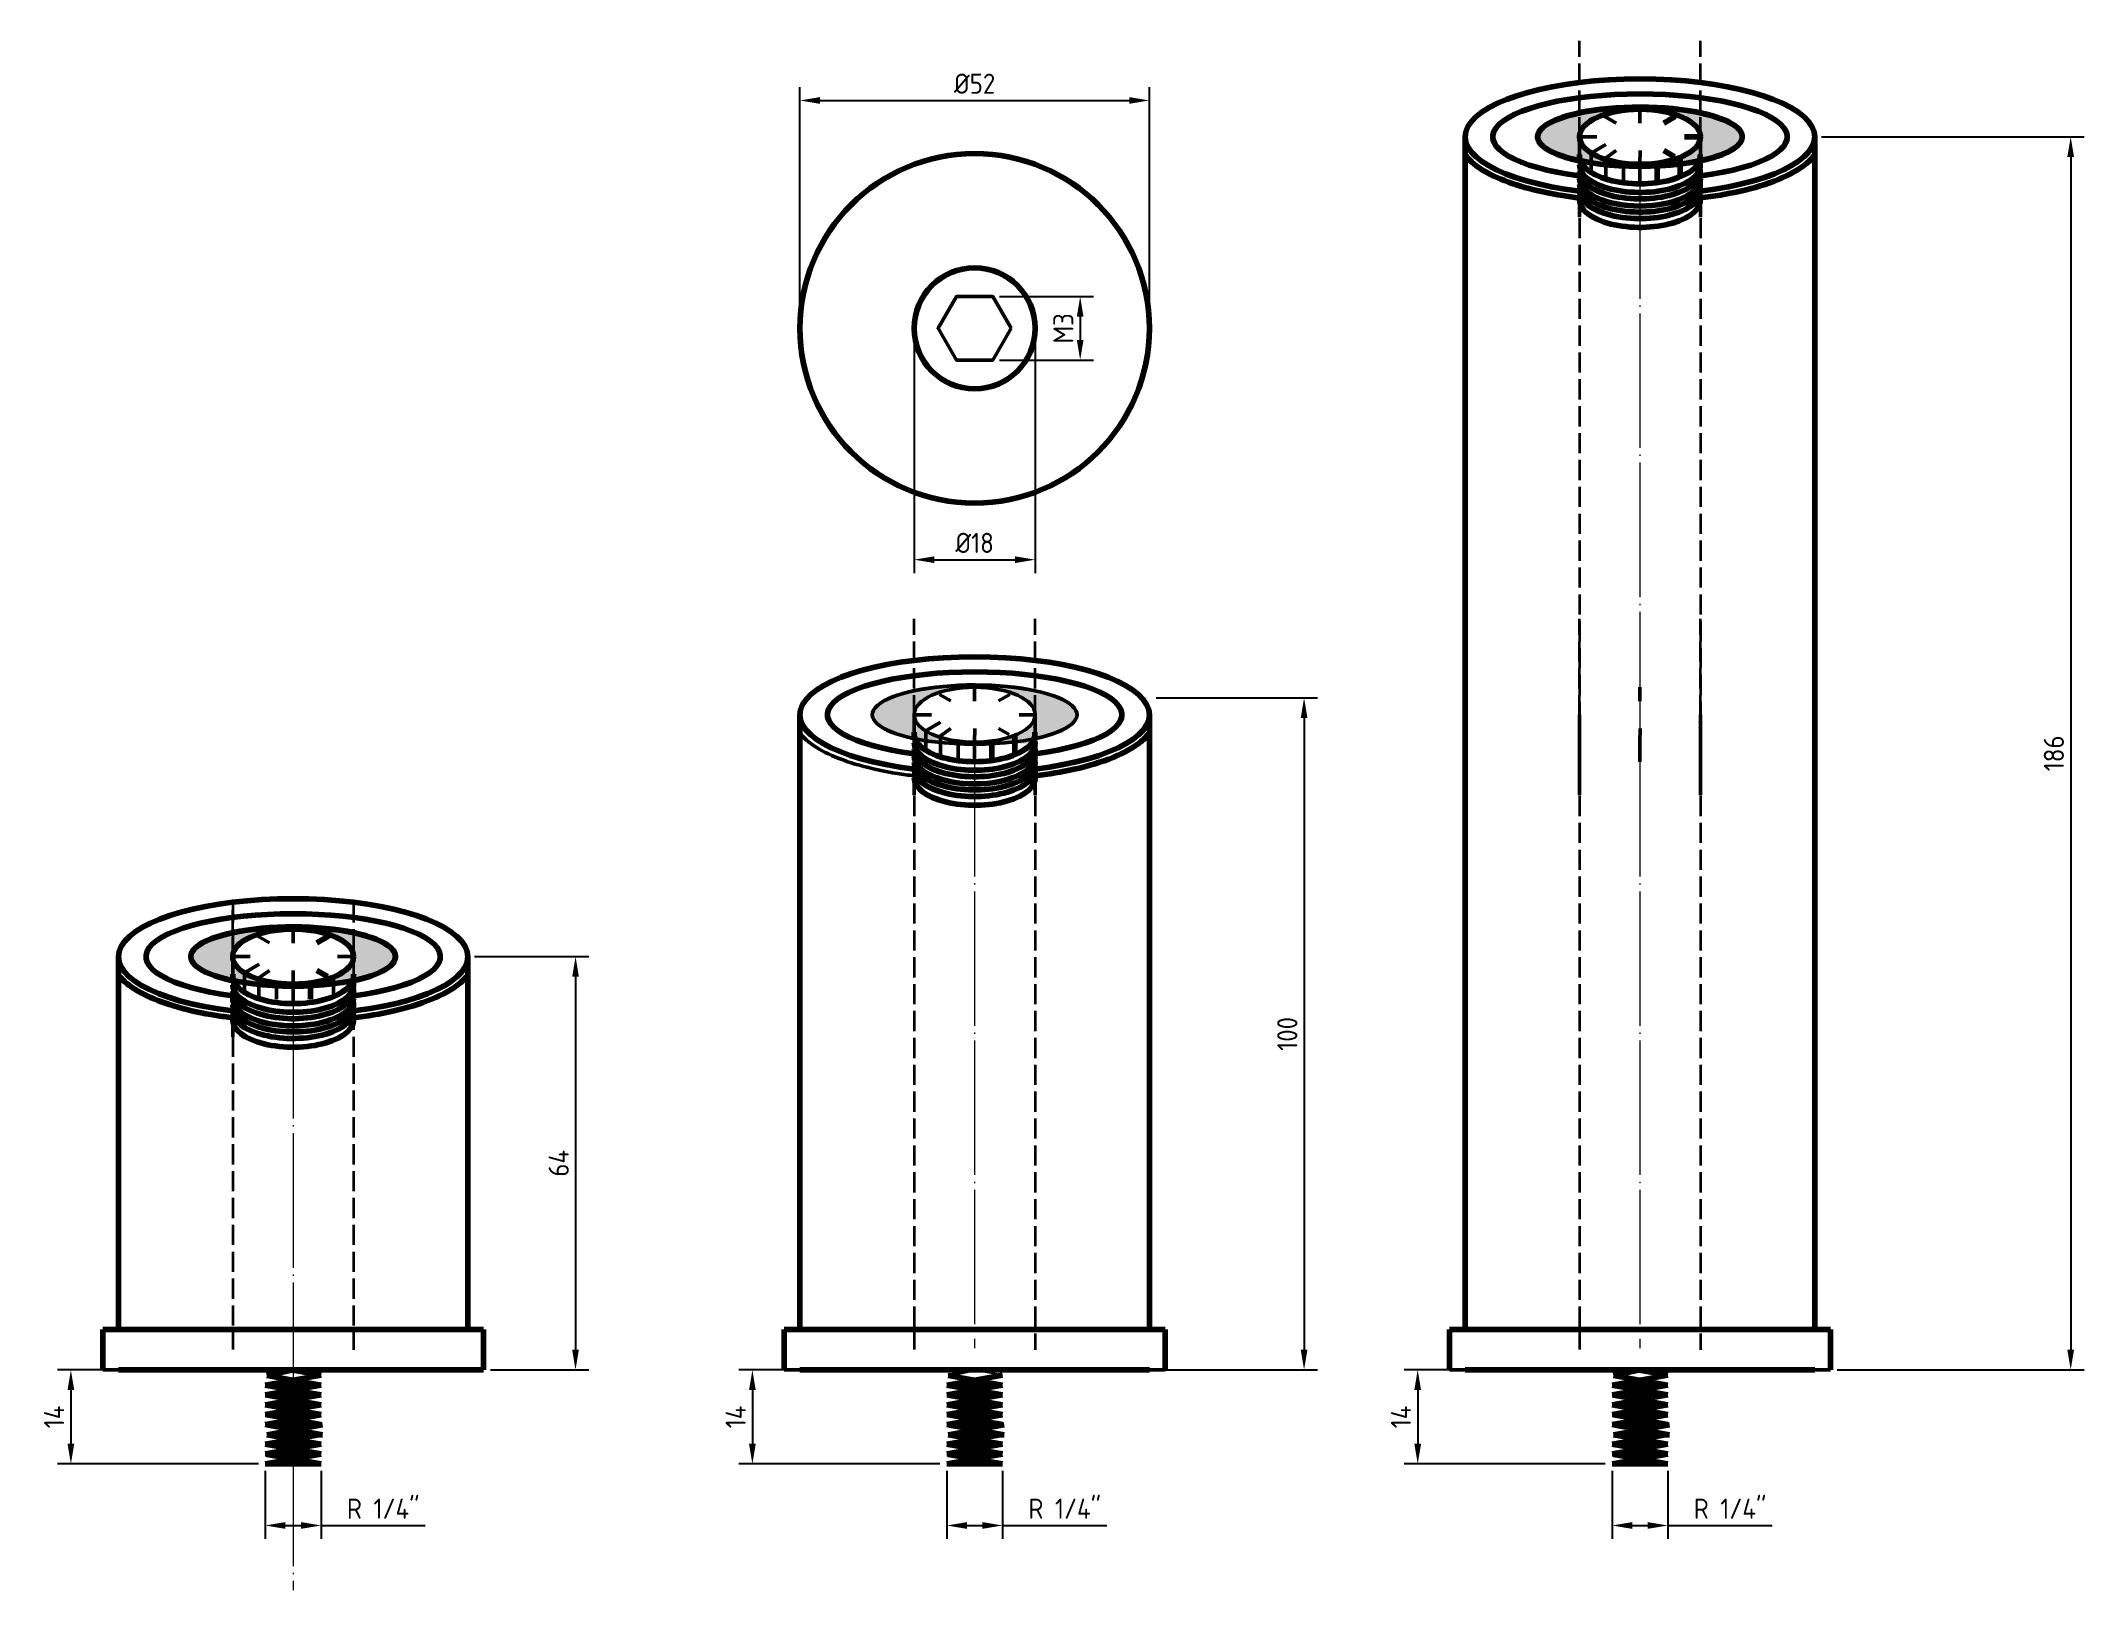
# Model space of a CAD drawing. Extents: x 78 to 382, y 43 to 274.
import ezdxf

# ---------------------------------------------------------------- set-up
doc = ezdxf.new("R2010")
doc.units = 0
doc.header["$PDMODE"] = 3
doc.linetypes.add('中心線', pattern=[22.2, 20, -1, 0.2, -1])
doc.linetypes.add('虛線', pattern=[4, 3, -1])
doc.layers.get('0').update_dxf_attribs({"linetype": 'CONTINUOUS'})
doc.layers.get('Defpoints').update_dxf_attribs({"linetype": 'CONTINUOUS'})
for name, color, linetype, lineweight in [('中心線層', 2, '中心線', 18), ('尺度線層', 3, 'CONTINUOUS', 18), ('虛線層', 6, '虛線', 35), ('輪廓線層', 7, 'CONTINUOUS', 50)]:
    doc.layers.add(name, color=color, linetype=linetype, lineweight=lineweight)
doc.styles.add('CNS', font='isocp.shx', dxfattribs={"bigfont": 'chineset.shx'})
doc.dimstyles.new('CNS', dxfattribs={"dimscale": 0, "dimtxt": 3, "dimasz": 3, "dimexe": 2, "dimexo": 1, "dimgap": 1, "dimtad": 1, "dimdsep": 46, "dimtxsty": 'CNS', "dimcen": 0, "dimclrt": 1, "dimadec": 0, "dimazin": 0, "dimtfac": 1, "dimtmove": 0, "dimatfit": 3, "dimfxl": 1, "dimtolj": 1, "dimtzin": 0, "dimarcsym": 0})

msp = doc.modelspace()

# ---------------------------------------------------------------- blocks, each defined once
blk = doc.blocks.new('*D0')
at = {"layer": 'Defpoints', "color": 0, "transparency": 16777216}
for p in [(243.0269618930995, 175.9038297824802), (243.0269618930995, 75.90382978248022), (266.0524578449429, 75.90382978248022)]:
    blk.add_point(p, dxfattribs=at)
at = {"layer": '尺度線層', "color": 0, "lineweight": -2, "transparency": 16777216}
for p, q in [((244.0269618930995, 175.9038297824802), (268.0524578449429, 175.9038297824802)), ((266.0524578449429, 172.9038297824802), (266.0524578449429, 78.90382978248022)), ((244.0269618930995, 75.90382978248022), (268.0524578449429, 75.90382978248022))]:
    blk.add_line(p, q, dxfattribs=at)
at = {"layer": '尺度線層', "color": 0, "transparency": 16777216}
for points in [[(265.5524578449429, 172.9038297824802), (266.5524578449429, 172.9038297824802), (266.0524578449429, 175.9038297824802)], [(265.5524578449429, 78.90382978248022), (266.5524578449429, 78.90382978248022), (266.0524578449429, 75.90382978248022)]]:
    blk.add_solid(points, dxfattribs=at)
at = {"layer": '尺度線層', "color": 1, "transparency": 16777216, "insert": (263.5524578449429, 125.9038297824803), "char_height": 3, "attachment_point": 5, "rotation": 90, "style": 'CNS'}
blk.add_mtext('\\A1;100', dxfattribs=at)
blk = doc.blocks.new('*D1')
at = {"layer": 'Defpoints', "color": 0, "transparency": 16777216}
for p in [(243.0269618930995, 264.8119138806405), (191.0269618930995, 230.9031741645405), (243.0269618930995, 230.9031741645405)]:
    blk.add_point(p, dxfattribs=at)
at = {"layer": '尺度線層', "color": 0, "lineweight": -2, "transparency": 16777216}
for p, q in [((191.0269618930995, 231.9031741645405), (191.0269618930995, 266.8119138806405)), ((194.0269618930995, 264.8119138806405), (240.0269618930995, 264.8119138806405)), ((243.0269618930995, 231.9031741645405), (243.0269618930995, 266.8119138806405))]:
    blk.add_line(p, q, dxfattribs=at)
at = {"layer": '尺度線層', "color": 0, "transparency": 16777216}
for points in [[(194.0269618930995, 265.3119138806405), (194.0269618930995, 264.3119138806405), (191.0269618930995, 264.8119138806405)], [(240.0269618930995, 265.3119138806405), (240.0269618930995, 264.3119138806405), (243.0269618930995, 264.8119138806405)]]:
    blk.add_solid(points, dxfattribs=at)
at = {"layer": '尺度線層', "color": 1, "transparency": 16777216, "insert": (217.0269618930995, 267.3122091562311), "char_height": 3, "attachment_point": 5, "style": 'CNS'}
blk.add_mtext('\\A1;%%C52', dxfattribs=at)
blk = doc.blocks.new('*D2')
at = {"layer": 'Defpoints', "color": 0, "transparency": 16777216}
for p in [(212.8669618930994, 75.90382978248022), (183.9524898164466, 61.90382978248027), (212.8669618930992, 61.90382978248026)]:
    blk.add_point(p, dxfattribs=at)
at = {"layer": '尺度線層', "color": 0, "lineweight": -2, "transparency": 16777216}
for p, q in [((211.8669618930994, 75.90382978248022), (181.9524898164466, 75.90382978248022)), ((183.9524898164466, 72.90382978248022), (183.9524898164466, 64.90382978248026)), ((211.8669618930992, 61.90382978248026), (181.9524898164466, 61.90382978248027))]:
    blk.add_line(p, q, dxfattribs=at)
at = {"layer": '尺度線層', "color": 0, "transparency": 16777216}
for points in [[(183.4524898164466, 72.90382978248022), (184.4524898164466, 72.90382978248022), (183.9524898164466, 75.90382978248022)], [(183.4524898164466, 64.90382978248026), (184.4524898164466, 64.90382978248026), (183.9524898164466, 61.90382978248027)]]:
    blk.add_solid(points, dxfattribs=at)
at = {"layer": '尺度線層', "color": 1, "transparency": 16777216, "insert": (181.4524898164466, 68.90382978248026), "char_height": 3, "attachment_point": 5, "rotation": 90, "style": 'CNS'}
blk.add_mtext('\\A1;14', dxfattribs=at)
blk = doc.blocks.new('*D3')
at = {"layer": 'Defpoints', "color": 0, "transparency": 16777216}
for p in [(212.8669618930992, 61.90382978248022), (221.1869618930994, 61.90382978248022), (221.1869618930994, 52.75213815707446)]:
    blk.add_point(p, dxfattribs=at)
at = {"layer": '尺度線層', "color": 0, "lineweight": -2, "transparency": 16777216}
for p, q in [((212.8669618930992, 60.90382978248022), (212.8669618930992, 50.75213815707446)), ((221.1869618930994, 60.90382978248022), (221.1869618930994, 50.75213815707446)), ((215.8669618930992, 52.75213815707446), (218.1869618930994, 52.75213815707446)), ((221.1869618930994, 52.75213815707446), (236.6869618930994, 52.75213815707446))]:
    blk.add_line(p, q, dxfattribs=at)
at = {"layer": '尺度線層', "color": 0, "transparency": 16777216}
for points in [[(215.8669618930992, 53.25213815707446), (215.8669618930992, 52.25213815707446), (212.8669618930992, 52.75213815707446)], [(218.1869618930994, 53.25213815707446), (218.1869618930994, 52.25213815707446), (221.1869618930994, 52.75213815707446)]]:
    blk.add_solid(points, dxfattribs=at)
at = {"layer": '尺度線層', "color": 1, "transparency": 16777216, "insert": (230.4369618930994, 55.25213815707446), "char_height": 3, "attachment_point": 5, "style": 'CNS'}
blk.add_mtext('\\A1;R 1/4"', dxfattribs=at)
blk = doc.blocks.new('*D4')
at = {"layer": 'Defpoints', "color": 0, "transparency": 16777216}
for p in [(208.0269618930995, 230.9031741645405), (226.0269618930995, 230.9031741645405), (226.0269618930995, 196.4718972851625)]:
    blk.add_point(p, dxfattribs=at)
at = {"layer": '尺度線層', "color": 0, "lineweight": -2, "transparency": 16777216}
for p, q in [((208.0269618930995, 229.9031741645405), (208.0269618930995, 194.4718972851625)), ((226.0269618930995, 229.9031741645405), (226.0269618930995, 194.4718972851625)), ((211.0269618930995, 196.4718972851625), (223.0269618930995, 196.4718972851625))]:
    blk.add_line(p, q, dxfattribs=at)
at = {"layer": '尺度線層', "color": 0, "transparency": 16777216}
for points in [[(211.0269618930995, 196.9718972851625), (211.0269618930995, 195.9718972851625), (208.0269618930995, 196.4718972851625)], [(223.0269618930995, 196.9718972851625), (223.0269618930995, 195.9718972851625), (226.0269618930995, 196.4718972851625)]]:
    blk.add_solid(points, dxfattribs=at)
at = {"layer": '尺度線層', "color": 1, "transparency": 16777216, "insert": (217.0269618930995, 198.9718972851625), "char_height": 3, "attachment_point": 5, "style": 'CNS'}
blk.add_mtext('\\A1;%%C18', dxfattribs=at)
blk = doc.blocks.new('*D8')
at = {"layer": 'Defpoints', "color": 0, "transparency": 16777216}
for p in [(311.8748996151196, 75.90382978248022), (282.9604275384668, 61.90382978248027), (311.8748996151194, 61.90382978248026)]:
    blk.add_point(p, dxfattribs=at)
at = {"layer": '尺度線層', "color": 0, "lineweight": -2, "transparency": 16777216}
for p, q in [((310.8748996151196, 75.90382978248022), (280.9604275384668, 75.90382978248023)), ((282.9604275384668, 72.90382978248023), (282.9604275384668, 64.90382978248027)), ((310.8748996151194, 61.90382978248026), (280.9604275384668, 61.90382978248027))]:
    blk.add_line(p, q, dxfattribs=at)
at = {"layer": '尺度線層', "color": 0, "transparency": 16777216}
for points in [[(282.4604275384668, 72.90382978248023), (283.4604275384668, 72.90382978248023), (282.9604275384668, 75.90382978248023)], [(282.4604275384668, 64.90382978248027), (283.4604275384668, 64.90382978248027), (282.9604275384668, 61.90382978248027)]]:
    blk.add_solid(points, dxfattribs=at)
at = {"layer": '尺度線層', "color": 1, "transparency": 16777216, "insert": (280.4604275384668, 68.90382978248029), "char_height": 3, "attachment_point": 5, "rotation": 90, "style": 'CNS'}
blk.add_mtext('\\A1;14', dxfattribs=at)
blk = doc.blocks.new('*D9')
at = {"layer": 'Defpoints', "color": 0, "transparency": 16777216}
for p in [(311.8748996151194, 61.90382978248022), (320.1948996151195, 61.90382978248022), (320.1948996151195, 52.75213815707446)]:
    blk.add_point(p, dxfattribs=at)
at = {"layer": '尺度線層', "color": 0, "lineweight": -2, "transparency": 16777216}
for p, q in [((311.8748996151194, 60.90382978248022), (311.8748996151194, 50.75213815707446)), ((320.1948996151195, 60.90382978248022), (320.1948996151195, 50.75213815707446)), ((314.8748996151194, 52.75213815707446), (317.1948996151195, 52.75213815707446)), ((320.1948996151195, 52.75213815707446), (335.6948996151195, 52.75213815707446))]:
    blk.add_line(p, q, dxfattribs=at)
at = {"layer": '尺度線層', "color": 0, "transparency": 16777216}
for points in [[(314.8748996151194, 53.25213815707446), (314.8748996151194, 52.25213815707446), (311.8748996151194, 52.75213815707446)], [(317.1948996151195, 53.25213815707446), (317.1948996151195, 52.25213815707446), (320.1948996151195, 52.75213815707446)]]:
    blk.add_solid(points, dxfattribs=at)
at = {"layer": '尺度線層', "color": 1, "transparency": 16777216, "insert": (329.4448996151195, 55.25213815707446), "char_height": 3, "attachment_point": 5, "style": 'CNS'}
blk.add_mtext('\\A1;R 1/4"', dxfattribs=at)
blk = doc.blocks.new('*D11')
at = {"layer": 'Defpoints', "color": 0, "transparency": 16777216}
for p in [(111.4486756960348, 75.90382978248022), (82.53420361938194, 61.90382978248026), (111.4486756960345, 61.90382978248026)]:
    blk.add_point(p, dxfattribs=at)
at = {"layer": '尺度線層', "color": 0, "lineweight": -2, "transparency": 16777216}
for p, q in [((110.4486756960348, 75.90382978248022), (80.53420361938194, 75.90382978248023)), ((82.53420361938194, 72.90382978248023), (82.53420361938194, 64.90382978248026)), ((110.4486756960345, 61.90382978248026), (80.53420361938194, 61.90382978248026))]:
    blk.add_line(p, q, dxfattribs=at)
at = {"layer": '尺度線層', "color": 0, "transparency": 16777216}
for points in [[(82.03420361938194, 72.90382978248023), (83.03420361938194, 72.90382978248023), (82.53420361938194, 75.90382978248023)], [(82.03420361938194, 64.90382978248026), (83.03420361938194, 64.90382978248026), (82.53420361938194, 61.90382978248026)]]:
    blk.add_solid(points, dxfattribs=at)
at = {"layer": '尺度線層', "color": 1, "transparency": 16777216, "insert": (80.03420361938193, 68.90382978248026), "char_height": 3, "attachment_point": 5, "rotation": 90, "style": 'CNS'}
blk.add_mtext('\\A1;14', dxfattribs=at)
blk = doc.blocks.new('*D12')
at = {"layer": 'Defpoints', "color": 0, "transparency": 16777216}
for p in [(111.4486756960345, 61.90382978248022), (119.7686756960347, 61.90382978248022), (119.7686756960347, 52.75213815707446)]:
    blk.add_point(p, dxfattribs=at)
at = {"layer": '尺度線層', "color": 0, "lineweight": -2, "transparency": 16777216}
for p, q in [((111.4486756960345, 60.90382978248022), (111.4486756960345, 50.75213815707446)), ((119.7686756960347, 60.90382978248022), (119.7686756960347, 50.75213815707446)), ((114.4486756960345, 52.75213815707446), (116.7686756960347, 52.75213815707446)), ((119.7686756960347, 52.75213815707446), (135.2686756960347, 52.75213815707446))]:
    blk.add_line(p, q, dxfattribs=at)
at = {"layer": '尺度線層', "color": 0, "transparency": 16777216}
for points in [[(114.4486756960345, 53.25213815707446), (114.4486756960345, 52.25213815707446), (111.4486756960345, 52.75213815707446)], [(116.7686756960347, 53.25213815707446), (116.7686756960347, 52.25213815707446), (119.7686756960347, 52.75213815707446)]]:
    blk.add_solid(points, dxfattribs=at)
at = {"layer": '尺度線層', "color": 1, "transparency": 16777216, "insert": (129.0186756960347, 55.25213815707446), "char_height": 3, "attachment_point": 5, "style": 'CNS'}
blk.add_mtext('\\A1;R 1/4"', dxfattribs=at)
blk = doc.blocks.new('*D13')
at = {"layer": 'Defpoints', "color": 0, "transparency": 16777216}
for p in [(342.0348996151197, 259.4038297824802), (344.3794191634433, 75.90382978248023), (380.1344153672064, 75.90382978248022)]:
    blk.add_point(p, dxfattribs=at)
at = {"layer": '尺度線層', "color": 0, "lineweight": -2, "transparency": 16777216}
for p, q in [((343.0348996151197, 259.4038297824802), (382.1344153672065, 259.4038297824802)), ((380.1344153672065, 256.4038297824802), (380.1344153672064, 78.90382978248022)), ((345.3794191634433, 75.90382978248023), (382.1344153672064, 75.90382978248022))]:
    blk.add_line(p, q, dxfattribs=at)
at = {"layer": '尺度線層', "color": 0, "transparency": 16777216}
for points in [[(379.6344153672065, 256.4038297824802), (380.6344153672065, 256.4038297824802), (380.1344153672065, 259.4038297824802)], [(379.6344153672064, 78.90382978248022), (380.6344153672064, 78.90382978248022), (380.1344153672064, 75.90382978248022)]]:
    blk.add_solid(points, dxfattribs=at)
at = {"layer": '尺度線層', "color": 1, "transparency": 16777216, "insert": (377.6344153672064, 167.6538297824802), "char_height": 3, "attachment_point": 5, "rotation": 90, "style": 'CNS'}
blk.add_mtext('\\A1;186', dxfattribs=at)
blk = doc.blocks.new('*D14')
at = {"layer": 'Defpoints', "color": 0, "transparency": 16777216}
for p in [(141.6086756960349, 137.4038297824802), (143.9531952443585, 75.90382978248023), (157.6323645777554, 75.90382978248023)]:
    blk.add_point(p, dxfattribs=at)
at = {"layer": '尺度線層', "color": 0, "lineweight": -2, "transparency": 16777216}
for p, q in [((142.6086756960349, 137.4038297824802), (159.6323645777554, 137.4038297824802)), ((157.6323645777554, 134.4038297824802), (157.6323645777554, 78.90382978248023)), ((144.9531952443585, 75.90382978248023), (159.6323645777554, 75.90382978248023))]:
    blk.add_line(p, q, dxfattribs=at)
at = {"layer": '尺度線層', "color": 0, "transparency": 16777216}
for points in [[(157.1323645777554, 134.4038297824802), (158.1323645777554, 134.4038297824802), (157.6323645777554, 137.4038297824802)], [(157.1323645777554, 78.90382978248023), (158.1323645777554, 78.90382978248023), (157.6323645777554, 75.90382978248023)]]:
    blk.add_solid(points, dxfattribs=at)
at = {"layer": '尺度線層', "color": 1, "transparency": 16777216, "insert": (155.1323645777554, 106.6538297824802), "char_height": 3, "attachment_point": 5, "rotation": 90, "style": 'CNS'}
blk.add_mtext('\\A1;64', dxfattribs=at)
blk = doc.blocks.new('*D28')
at = {"layer": 'Defpoints', "color": 0, "transparency": 16777216}
for p in [(219.7491971375532, 235.618223918089), (219.7491971375532, 226.1881244109919), (232.7271950052693, 226.1881244109919)]:
    blk.add_point(p, dxfattribs=at)
at = {"layer": '尺度線層', "color": 0, "lineweight": -2, "transparency": 16777216}
for p, q in [((220.7491971375532, 235.618223918089), (234.7271950052693, 235.618223918089)), ((232.7271950052693, 232.618223918089), (232.7271950052693, 229.1881244109919)), ((220.7491971375532, 226.1881244109919), (234.7271950052693, 226.1881244109919))]:
    blk.add_line(p, q, dxfattribs=at)
at = {"layer": '尺度線層', "color": 0, "transparency": 16777216}
for points in [[(232.2271950052693, 232.618223918089), (233.2271950052693, 232.618223918089), (232.7271950052693, 235.618223918089)], [(232.2271950052693, 229.1881244109919), (233.2271950052693, 229.1881244109919), (232.7271950052693, 226.1881244109919)]]:
    blk.add_solid(points, dxfattribs=at)
at = {"layer": '尺度線層', "color": 1, "transparency": 16777216, "insert": (230.2271950052693, 230.9031741645405), "char_height": 3, "attachment_point": 5, "rotation": 90, "style": 'CNS'}
blk.add_mtext('\\A1;M3', dxfattribs=at)

# ---------------------------------------------------------------- dimensions: what is measured, and where the dimension line sits
at = {"layer": '尺度線層'}
for base, p1, p2, text, picture, middle in [((243.0269618930995, 264.8119138806405), (191.0269618930995, 230.9031741645405), (243.0269618930995, 230.9031741645405), '%%C<>', '*D1', (217.0269618930995, 267.3122091562311)), ((226.0269618930995, 196.4718972851625), (208.0269618930995, 230.9031741645405), (226.0269618930995, 230.9031741645405), '%%C<>', '*D4', (217.0269618930995, 198.9718972851625)), ((119.7686756960347, 52.75213815707446), (111.4486756960345, 61.90382978248022), (119.7686756960347, 61.90382978248022), 'R 1/4"', '*D12', (129.0186756960347, 55.25213815707446)), ((221.1869618930994, 52.75213815707446), (212.8669618930992, 61.90382978248022), (221.1869618930994, 61.90382978248022), 'R 1/4"', '*D3', (230.4369618930994, 55.25213815707446)), ((320.1948996151195, 52.75213815707446), (311.8748996151194, 61.90382978248022), (320.1948996151195, 61.90382978248022), 'R 1/4"', '*D9', (329.4448996151195, 55.25213815707446))]:
    dim = msp.add_linear_dim(base=base, p1=p1, p2=p2, text=text, dimstyle='CNS', override={"dimscale": 1}, dxfattribs=at)
    dim.commit()
    dim.dimension.update_dxf_attribs({"geometry": picture, "text_midpoint": middle})
for base, p1, p2, text, picture, middle in [((380.1344153672064, 75.90382978248022), (342.0348996151197, 259.4038297824802), (344.3794191634433, 75.90382978248023), '186', '*D13', (377.6344153672064, 167.6538297824802)), ((232.7271950052693, 226.1881244109919), (219.7491971375532, 235.618223918089), (219.7491971375532, 226.1881244109919), 'M3', '*D28', (230.2271950052693, 230.9031741645405)), ((157.6323645777554, 75.90382978248023), (141.6086756960349, 137.4038297824802), (143.9531952443585, 75.90382978248023), '64', '*D14', (155.1323645777554, 106.6538297824802))]:
    dim = msp.add_linear_dim(base=base, p1=p1, p2=p2, angle=90, text=text, dimstyle='CNS', override={"dimscale": 1}, dxfattribs=at)
    dim.commit()
    dim.dimension.update_dxf_attribs({"geometry": picture, "text_midpoint": middle})
for base, p1, p2, picture, middle in [((266.0524578449429, 75.90382978248022), (243.0269618930995, 175.9038297824802), (243.0269618930995, 75.90382978248022), '*D0', (263.5524578449429, 125.9038297824803)), ((82.53420361938194, 61.90382978248026), (111.4486756960348, 75.90382978248022), (111.4486756960345, 61.90382978248026), '*D11', (80.03420361938193, 68.90382978248026)), ((183.9524898164466, 61.90382978248027), (212.8669618930994, 75.90382978248022), (212.8669618930992, 61.90382978248026), '*D2', (181.4524898164466, 68.90382978248026)), ((282.9604275384668, 61.90382978248027), (311.8748996151196, 75.90382978248022), (311.8748996151194, 61.90382978248026), '*D8', (280.4604275384668, 68.90382978248029))]:
    dim = msp.add_linear_dim(base=base, p1=p1, p2=p2, angle=90, dimstyle='CNS', override={"dimscale": 1}, dxfattribs=at)
    dim.commit()
    dim.dimension.update_dxf_attribs({"geometry": picture, "text_midpoint": middle})

# ---------------------------------------------------------------- hatches: boundary and pattern name
at = {"layer": '輪廓線層', "lineweight": 211}
h = msp.add_hatch(color=5, dxfattribs=at)
h.dxf.hatch_style = 1
edge = h.paths.add_edge_path()
edge.add_ellipse((316.0348996151197, 259.4038297824802), major_axis=(15.23263867812827, 0), ratio=0.2912788519034799, start_angle=306.2163962963038, end_angle=413.7836037036962)
edge.add_line((325.0348996151197, 262.9835186635186), (325.0348996151197, 255.8241409014419))
edge = h.paths.add_edge_path()
edge.add_ellipse((316.0348996151197, 259.4038297824802), major_axis=(15.23263867812827, 0), ratio=0.2912788519034799, start_angle=126.2163962963038, end_angle=233.7836037036962)
edge.add_line((307.0348996151197, 255.8241409014419), (307.0348996151197, 259.4038297824802))
edge.add_line((307.0348996151197, 259.4038297824802), (307.0348996151197, 262.9835186635186))
edge = h.paths.add_edge_path()
edge.add_ellipse((316.0348996151197, 259.4038297824802), major_axis=(8.999999999999972, -2.842170943040401e-14), ratio=0.454385745846494, start_angle=90.00000000000011, end_angle=180, ccw=False)
edge.add_line((316.0348996151197, 263.4933014950986), (316.0348996151197, 263.840775288106))
edge.add_ellipse((316.0348996151197, 259.4038297824802), major_axis=(15.23263867812827, 0), ratio=0.2912788519034799, start_angle=90, end_angle=126.2163962963038)
edge.add_line((307.0348996151197, 262.9835186635186), (307.0348996151197, 259.4038297824803))
edge = h.paths.add_edge_path()
edge.add_ellipse((316.0348996151197, 259.4038297824802), major_axis=(15.23263867812827, 0), ratio=0.2912788519034799, start_angle=53.78360370369619, end_angle=90)
edge.add_line((316.0348996151197, 263.840775288106), (316.0348996151197, 263.4933014950986))
edge.add_ellipse((316.0348996151197, 259.4038297824802), major_axis=(8.999999999999972, -2.842170943040401e-14), ratio=0.454385745846494, start_angle=0, end_angle=90.00000000000011, ccw=False)
edge.add_line((325.0348996151197, 259.4038297824802), (325.0348996151197, 262.9835186635186))
h = msp.add_hatch(color=5, dxfattribs=at)
h.dxf.hatch_style = 1
edge = h.paths.add_edge_path()
edge.add_ellipse((316.0348996151197, 259.4038297824802), major_axis=(8.999999999999972, -2.842170943040401e-14), ratio=0.454385745846494, start_angle=180, end_angle=216.198241836051, ccw=False)
edge.add_line((307.0348996151197, 259.4038297824802), (307.0348996151197, 256.5019805044354))
edge.add_ellipse((316.0348996151197, 256.5019805044354), major_axis=(8.999999999999972, -2.842170943040401e-14), ratio=0.454385745846494, start_angle=180, end_angle=189.4281672100979)
edge.add_ellipse((316.0348996151197, 259.4038297824802), major_axis=(15.23263867812827, 0), ratio=0.2885638493284925, start_angle=234.3483719294432, end_angle=241.5238845756734)
edge.add_line((308.7720937006457, 255.5400370854816), (308.7720937006457, 256.988665876817))
edge = h.paths.add_edge_path()
edge.add_ellipse((316.0348996151197, 259.4038297824802), major_axis=(8.999999999999972, -2.842170943040401e-14), ratio=0.454385745846494, start_angle=216.198241836051, end_angle=235.49162515072442, ccw=False)
edge.add_line((308.7720937006457, 256.988665876817), (308.7720937006457, 255.5400370854816))
edge.add_ellipse((316.0348996151197, 259.4038297824802), major_axis=(15.23263867812827, 0), ratio=0.2885638493284925, start_angle=241.5238845756734, end_angle=250.4442027537012)
edge.add_line((310.9361593842168, 255.2617962190196), (310.9361593842168, 256.0339276533646))
edge = h.paths.add_edge_path()
edge.add_ellipse((316.0348996151197, 259.4038297824802), major_axis=(8.999999999999972, -2.842170943040401e-14), ratio=0.454385745846494, start_angle=235.49162515072442, end_angle=254.1143443820823, ccw=False)
edge.add_line((310.9361593842168, 256.0339276533646), (310.9361593842168, 255.2617962190196))
edge.add_ellipse((316.0348996151197, 259.4038297824802), major_axis=(15.23263867812827, 0), ratio=0.2885638493284925, start_angle=250.4442027537012, end_angle=260.6930886875127)
edge.add_line((313.5714337295306, 255.0661035134348), (313.5714337295306, 255.4705355387395))
edge = h.paths.add_edge_path()
edge.add_ellipse((316.0348996151197, 259.4038297824802), major_axis=(8.999999999999972, -2.842170943040401e-14), ratio=0.454385745846494, start_angle=254.1143443820823, end_angle=270.0000000000001, ccw=False)
edge.add_line((313.5714337295306, 255.4705355387395), (313.5714337295306, 255.0661035134348))
edge.add_ellipse((316.0348996151197, 259.4038297824802), major_axis=(15.23263867812827, 0), ratio=0.2885638493284925, start_angle=260.6930886875127, end_angle=270)
edge.add_line((316.0348996151197, 255.0082409300894), (316.0348996151197, 255.3143580698618))
edge = h.paths.add_edge_path()
edge.add_ellipse((316.0348996151197, 259.4038297824802), major_axis=(8.999999999999972, -2.842170943040401e-14), ratio=0.454385745846494, start_angle=270.0000000000001, end_angle=286.54391271984423, ccw=False)
edge.add_line((316.0348996151197, 255.3143580698618), (316.0349168902458, 255.0082409300923))
edge.add_ellipse((316.0348996151197, 259.4038297824802), major_axis=(15.23263867812827, 0), ratio=0.2885638493284925, start_angle=270.0000649783557, end_angle=279.6855503185777)
edge.add_line((318.5976507069886, 255.0708959619874), (318.5976507069886, 255.4836549284851))
edge = h.paths.add_edge_path()
edge.add_ellipse((316.0348996151197, 259.4038297824802), major_axis=(8.999999999999972, -2.842170943040401e-14), ratio=0.454385745846494, start_angle=286.54391271984423, end_angle=311.66844744761016, ccw=False)
edge.add_line((318.5976507069886, 255.4836549284851), (318.5976507069886, 255.0708959619874))
edge.add_ellipse((316.0348996151197, 259.4038297824802), major_axis=(15.23263867812827, 0), ratio=0.2885638493284925, start_angle=279.6855503185777, end_angle=293.1288004704226)
edge.add_line((322.0182713639074, 255.3615400422915), (322.0182713639074, 256.3489763839066))
edge = h.paths.add_edge_path()
edge.add_line((325.0348996151197, 256.5019805044353), (325.0348996151197, 259.4038297824801))
edge.add_ellipse((316.0348996151197, 259.4038297824802), major_axis=(8.999999999999972, -2.842170943040401e-14), ratio=0.454385745846494, start_angle=311.66844744761016, end_angle=360, ccw=False)
edge.add_line((322.0182713639074, 256.3489763839066), (322.0182713639074, 255.3615400422915))
edge.add_ellipse((316.0348996151197, 259.4038297824802), major_axis=(15.23263867812827, 0), ratio=0.2885638493284925, start_angle=293.1288004704226, end_angle=305.6516280705569)
edge.add_ellipse((316.0348996151197, 256.5019805044354), major_axis=(8.999999999999972, -2.842170943040401e-14), ratio=0.454385745846494, start_angle=350.5718327899029, end_angle=360)
at = {"layer": '輪廓線層'}
h = msp.add_hatch(color=5, dxfattribs=at)
h.dxf.hatch_style = 1
edge = h.paths.add_edge_path()
edge.add_ellipse((217.0269618930995, 173.4038297824802), major_axis=(15.23263867812827, 0), ratio=0.2912788519034799, start_angle=306.2163962963038, end_angle=413.7836037036962)
edge.add_line((226.0269618930995, 176.9835186635186), (226.0269618930995, 169.8241409014419))
edge = h.paths.add_edge_path()
edge.add_ellipse((217.0269618930995, 173.4038297824802), major_axis=(15.23263867812827, 0), ratio=0.2912788519034799, start_angle=126.2163962963038, end_angle=233.7836037036962)
edge.add_line((208.0269618930996, 169.8241409014419), (208.0269618930996, 173.4038297824802))
edge.add_line((208.0269618930996, 173.4038297824802), (208.0269618930996, 176.9835186635186))
edge = h.paths.add_edge_path()
edge.add_ellipse((217.0269618930995, 173.4038297824802), major_axis=(8.999999999999972, -2.842170943040401e-14), ratio=0.454385745846494, start_angle=90.00000000000011, end_angle=180, ccw=False)
edge.add_line((217.0269618930995, 177.4933014950986), (217.0269618930995, 177.840775288106))
edge.add_ellipse((217.0269618930995, 173.4038297824802), major_axis=(15.23263867812827, 0), ratio=0.2912788519034799, start_angle=90, end_angle=126.2163962963038)
edge.add_line((208.0269618930996, 176.9835186635186), (208.0269618930996, 173.4038297824803))
edge = h.paths.add_edge_path()
edge.add_ellipse((217.0269618930995, 173.4038297824802), major_axis=(15.23263867812827, 0), ratio=0.2912788519034799, start_angle=53.78360370369619, end_angle=90)
edge.add_line((217.0269618930995, 177.840775288106), (217.0269618930995, 177.4933014950986))
edge.add_ellipse((217.0269618930995, 173.4038297824802), major_axis=(8.999999999999972, -2.842170943040401e-14), ratio=0.454385745846494, start_angle=0, end_angle=90.00000000000011, ccw=False)
edge.add_line((226.0269618930995, 173.4038297824802), (226.0269618930995, 176.9835186635186))
h = msp.add_hatch(color=5, dxfattribs=at)
h.dxf.hatch_style = 1
edge = h.paths.add_edge_path()
edge.add_ellipse((217.0269618930995, 173.4038297824802), major_axis=(8.999999999999972, -2.842170943040401e-14), ratio=0.454385745846494, start_angle=180, end_angle=216.198241836051, ccw=False)
edge.add_line((208.0269618930996, 173.4038297824802), (208.0269618930996, 170.5019805044354))
edge.add_ellipse((217.0269618930995, 170.5019805044354), major_axis=(8.999999999999972, -2.842170943040401e-14), ratio=0.454385745846494, start_angle=180, end_angle=189.4281672100979)
edge.add_ellipse((217.0269618930995, 173.4038297824802), major_axis=(15.23263867812827, 0), ratio=0.2885638493284925, start_angle=234.3483719294432, end_angle=241.5238845756734)
edge.add_line((209.7641559786255, 169.5400370854816), (209.7641559786255, 170.988665876817))
edge = h.paths.add_edge_path()
edge.add_ellipse((217.0269618930995, 173.4038297824802), major_axis=(8.999999999999972, -2.842170943040401e-14), ratio=0.454385745846494, start_angle=216.198241836051, end_angle=235.49162515072442, ccw=False)
edge.add_line((209.7641559786255, 170.988665876817), (209.7641559786255, 169.5400370854816))
edge.add_ellipse((217.0269618930995, 173.4038297824802), major_axis=(15.23263867812827, 0), ratio=0.2885638493284925, start_angle=241.5238845756734, end_angle=250.4442027537012)
edge.add_line((211.9282216621966, 169.2617962190196), (211.9282216621966, 170.0339276533646))
edge = h.paths.add_edge_path()
edge.add_ellipse((217.0269618930995, 173.4038297824802), major_axis=(8.999999999999972, -2.842170943040401e-14), ratio=0.454385745846494, start_angle=235.49162515072442, end_angle=254.1143443820823, ccw=False)
edge.add_line((211.9282216621966, 170.0339276533646), (211.9282216621966, 169.2617962190196))
edge.add_ellipse((217.0269618930995, 173.4038297824802), major_axis=(15.23263867812827, 0), ratio=0.2885638493284925, start_angle=250.4442027537012, end_angle=260.6930886875127)
edge.add_line((214.5634960075104, 169.0661035134348), (214.5634960075104, 169.4705355387395))
edge = h.paths.add_edge_path()
edge.add_ellipse((217.0269618930995, 173.4038297824802), major_axis=(8.999999999999972, -2.842170943040401e-14), ratio=0.454385745846494, start_angle=254.1143443820823, end_angle=270.0000000000001, ccw=False)
edge.add_line((214.5634960075104, 169.4705355387395), (214.5634960075104, 169.0661035134348))
edge.add_ellipse((217.0269618930995, 173.4038297824802), major_axis=(15.23263867812827, 0), ratio=0.2885638493284925, start_angle=260.6930886875127, end_angle=270)
edge.add_line((217.0269618930995, 169.0082409300894), (217.0269618930995, 169.3143580698618))
edge = h.paths.add_edge_path()
edge.add_ellipse((217.0269618930995, 173.4038297824802), major_axis=(8.999999999999972, -2.842170943040401e-14), ratio=0.454385745846494, start_angle=270.0000000000001, end_angle=286.54391271984423, ccw=False)
edge.add_line((217.0269618930995, 169.3143580698618), (217.0269791682256, 169.0082409300923))
edge.add_ellipse((217.0269618930995, 173.4038297824802), major_axis=(15.23263867812827, 0), ratio=0.2885638493284925, start_angle=270.0000649783557, end_angle=279.6855503185777)
edge.add_line((219.5897129849684, 169.0708959619874), (219.5897129849684, 169.4836549284851))
edge = h.paths.add_edge_path()
edge.add_ellipse((217.0269618930995, 173.4038297824802), major_axis=(8.999999999999972, -2.842170943040401e-14), ratio=0.454385745846494, start_angle=286.54391271984423, end_angle=311.66844744761016, ccw=False)
edge.add_line((219.5897129849684, 169.4836549284851), (219.5897129849684, 169.0708959619874))
edge.add_ellipse((217.0269618930995, 173.4038297824802), major_axis=(15.23263867812827, 0), ratio=0.2885638493284925, start_angle=279.6855503185777, end_angle=293.1288004704226)
edge.add_line((223.0103336418872, 169.3615400422915), (223.0103336418872, 170.3489763839066))
edge = h.paths.add_edge_path()
edge.add_line((226.0269618930995, 170.5019805044353), (226.0269618930995, 173.4038297824801))
edge.add_ellipse((217.0269618930995, 173.4038297824802), major_axis=(8.999999999999972, -2.842170943040401e-14), ratio=0.454385745846494, start_angle=311.66844744761016, end_angle=360, ccw=False)
edge.add_line((223.0103336418872, 170.3489763839066), (223.0103336418872, 169.3615400422915))
edge.add_ellipse((217.0269618930995, 173.4038297824802), major_axis=(15.23263867812827, 0), ratio=0.2885638493284925, start_angle=293.1288004704226, end_angle=305.6516280705569)
edge.add_ellipse((217.0269618930995, 170.5019805044354), major_axis=(8.999999999999972, -2.842170943040401e-14), ratio=0.454385745846494, start_angle=350.5718327899029, end_angle=360)
at = {"layer": '輪廓線層', "lineweight": 211}
h = msp.add_hatch(color=5, dxfattribs=at)
h.dxf.hatch_style = 1
edge = h.paths.add_edge_path()
edge.add_ellipse((115.6086756960349, 137.4038297824802), major_axis=(15.23263867812827, 0), ratio=0.2912788519034799, start_angle=306.2163962963038, end_angle=413.7836037036962)
edge.add_line((124.6086756960349, 140.9835186635186), (124.6086756960349, 133.8241409014419))
edge = h.paths.add_edge_path()
edge.add_ellipse((115.6086756960349, 137.4038297824802), major_axis=(15.23263867812827, 0), ratio=0.2912788519034799, start_angle=126.2163962963038, end_angle=233.7836037036962)
edge.add_line((106.6086756960349, 133.8241409014419), (106.6086756960349, 137.4038297824802))
edge.add_line((106.6086756960349, 137.4038297824802), (106.6086756960349, 140.9835186635186))
edge = h.paths.add_edge_path()
edge.add_ellipse((115.6086756960349, 137.4038297824802), major_axis=(8.999999999999972, -2.842170943040401e-14), ratio=0.454385745846494, start_angle=90.00000000000011, end_angle=180, ccw=False)
edge.add_line((115.6086756960349, 141.4933014950986), (115.6086756960349, 141.840775288106))
edge.add_ellipse((115.6086756960349, 137.4038297824802), major_axis=(15.23263867812827, 0), ratio=0.2912788519034799, start_angle=90, end_angle=126.2163962963038)
edge.add_line((106.6086756960349, 140.9835186635186), (106.6086756960349, 137.4038297824803))
edge = h.paths.add_edge_path()
edge.add_ellipse((115.6086756960349, 137.4038297824802), major_axis=(15.23263867812827, 0), ratio=0.2912788519034799, start_angle=53.78360370369619, end_angle=90)
edge.add_line((115.6086756960349, 141.840775288106), (115.6086756960349, 141.4933014950986))
edge.add_ellipse((115.6086756960349, 137.4038297824802), major_axis=(8.999999999999972, -2.842170943040401e-14), ratio=0.454385745846494, start_angle=0, end_angle=90.00000000000011, ccw=False)
edge.add_line((124.6086756960349, 137.4038297824802), (124.6086756960349, 140.9835186635186))
h = msp.add_hatch(color=5, dxfattribs=at)
h.dxf.hatch_style = 1
edge = h.paths.add_edge_path()
edge.add_ellipse((115.6086756960349, 137.4038297824802), major_axis=(8.999999999999972, -2.842170943040401e-14), ratio=0.454385745846494, start_angle=180, end_angle=216.198241836051, ccw=False)
edge.add_line((106.6086756960349, 137.4038297824802), (106.6086756960349, 134.5019805044354))
edge.add_ellipse((115.6086756960349, 134.5019805044354), major_axis=(8.999999999999972, -2.842170943040401e-14), ratio=0.454385745846494, start_angle=180, end_angle=189.4281672100979)
edge.add_ellipse((115.6086756960349, 137.4038297824802), major_axis=(15.23263867812827, 0), ratio=0.2885638493284925, start_angle=234.3483719294432, end_angle=241.5238845756734)
edge.add_line((108.3458697815608, 133.5400370854816), (108.3458697815608, 134.988665876817))
edge = h.paths.add_edge_path()
edge.add_ellipse((115.6086756960349, 137.4038297824802), major_axis=(8.999999999999972, -2.842170943040401e-14), ratio=0.454385745846494, start_angle=216.198241836051, end_angle=235.49162515072442, ccw=False)
edge.add_line((108.3458697815608, 134.988665876817), (108.3458697815608, 133.5400370854816))
edge.add_ellipse((115.6086756960349, 137.4038297824802), major_axis=(15.23263867812827, 0), ratio=0.2885638493284925, start_angle=241.5238845756734, end_angle=250.4442027537012)
edge.add_line((110.509935465132, 133.2617962190196), (110.509935465132, 134.0339276533646))
edge = h.paths.add_edge_path()
edge.add_ellipse((115.6086756960349, 137.4038297824802), major_axis=(8.999999999999972, -2.842170943040401e-14), ratio=0.454385745846494, start_angle=235.49162515072442, end_angle=254.1143443820823, ccw=False)
edge.add_line((110.509935465132, 134.0339276533646), (110.509935465132, 133.2617962190196))
edge.add_ellipse((115.6086756960349, 137.4038297824802), major_axis=(15.23263867812827, 0), ratio=0.2885638493284925, start_angle=250.4442027537012, end_angle=260.6930886875127)
edge.add_line((113.1452098104457, 133.0661035134348), (113.1452098104457, 133.4705355387395))
edge = h.paths.add_edge_path()
edge.add_ellipse((115.6086756960349, 137.4038297824802), major_axis=(8.999999999999972, -2.842170943040401e-14), ratio=0.454385745846494, start_angle=254.1143443820823, end_angle=270.0000000000001, ccw=False)
edge.add_line((113.1452098104457, 133.4705355387395), (113.1452098104457, 133.0661035134348))
edge.add_ellipse((115.6086756960349, 137.4038297824802), major_axis=(15.23263867812827, 0), ratio=0.2885638493284925, start_angle=260.6930886875127, end_angle=270)
edge.add_line((115.6086756960349, 133.0082409300894), (115.6086756960349, 133.3143580698618))
edge = h.paths.add_edge_path()
edge.add_ellipse((115.6086756960349, 137.4038297824802), major_axis=(8.999999999999972, -2.842170943040401e-14), ratio=0.454385745846494, start_angle=270.0000000000001, end_angle=286.54391271984423, ccw=False)
edge.add_line((115.6086756960349, 133.3143580698618), (115.608692971161, 133.0082409300923))
edge.add_ellipse((115.6086756960349, 137.4038297824802), major_axis=(15.23263867812827, 0), ratio=0.2885638493284925, start_angle=270.0000649783557, end_angle=279.6855503185777)
edge.add_line((118.1714267879038, 133.0708959619874), (118.1714267879038, 133.4836549284851))
edge = h.paths.add_edge_path()
edge.add_ellipse((115.6086756960349, 137.4038297824802), major_axis=(8.999999999999972, -2.842170943040401e-14), ratio=0.454385745846494, start_angle=286.54391271984423, end_angle=311.66844744761016, ccw=False)
edge.add_line((118.1714267879038, 133.4836549284851), (118.1714267879038, 133.0708959619874))
edge.add_ellipse((115.6086756960349, 137.4038297824802), major_axis=(15.23263867812827, 0), ratio=0.2885638493284925, start_angle=279.6855503185777, end_angle=293.1288004704226)
edge.add_line((121.5920474448226, 133.3615400422915), (121.5920474448226, 134.3489763839066))
edge = h.paths.add_edge_path()
edge.add_line((124.6086756960349, 134.5019805044353), (124.6086756960349, 137.4038297824801))
edge.add_ellipse((115.6086756960349, 137.4038297824802), major_axis=(8.999999999999972, -2.842170943040401e-14), ratio=0.454385745846494, start_angle=311.66844744761016, end_angle=360, ccw=False)
edge.add_line((121.5920474448226, 134.3489763839066), (121.5920474448226, 133.3615400422915))
edge.add_ellipse((115.6086756960349, 137.4038297824802), major_axis=(15.23263867812827, 0), ratio=0.2885638493284925, start_angle=293.1288004704226, end_angle=305.6516280705569)
edge.add_ellipse((115.6086756960349, 134.5019805044354), major_axis=(8.999999999999972, -2.842170943040401e-14), ratio=0.454385745846494, start_angle=350.5718327899029, end_angle=360)

# ---------------------------------------------------------------- linework, layer by layer
at = {"lineweight": 211}
for p, q in [((191.0269618930995, 173.4038297824802), (191.0269618930995, 81.90382978248023)), ((243.0269618930995, 173.4038297824802), (243.0269618930995, 81.90382978248022)), ((290.0348996151197, 173.4038297824802), (290.0348996151197, 81.90382978248023)), ((342.0348996151197, 173.4038297824802), (342.0348996151197, 81.90382978248022)), ((89.60867569603485, 137.4038297824802), (89.60867569603485, 81.90382978248023)), ((141.6086756960349, 137.4038297824802), (141.6086756960349, 81.90382978248022)), ((141.6086756960349, 81.90382978248022), (89.60867569603485, 81.90382978248022)), ((243.0269618930995, 81.90382978248022), (191.0269618930995, 81.90382978248022)), ((342.0348996151197, 81.90382978248022), (290.0348996151197, 81.90382978248022)), ((89.60867569603485, 75.90382978248022), (141.6086756960349, 75.90382978248022)), ((111.4486756960348, 73.64015361843713), (119.7686756960352, 75.10719409793182)), ((111.4486756960348, 73.64015361843713), (119.7686756960352, 75.10719409793182)), ((119.7686756960349, 72.17311313894265), (111.448675696035, 73.64015361843713)), ((111.4486756960343, 72.1731131389426), (119.7686756960347, 73.6401536184373)), ((119.7686756960354, 73.64015361843713), (111.4486756960348, 73.64015361843713)), ((111.448675696035, 73.64015361843713), (119.7686756960352, 73.64015361843713)), ((119.7686756960352, 75.10719409793182), (115.2507302213992, 75.90382978248022)), ((191.0269618930995, 75.90382978248022), (243.0269618930995, 75.90382978248022)), ((212.8669618930994, 73.64015361843713), (221.1869618930998, 75.10719409793182)), ((212.8669618930994, 73.64015361843713), (221.1869618930998, 75.10719409793182)), ((221.1869618930996, 72.17311313894265), (212.8669618930996, 73.64015361843713)), ((212.866961893099, 72.1731131389426), (221.1869618930994, 73.6401536184373)), ((221.1869618931, 73.64015361843713), (212.8669618930994, 73.64015361843713)), ((212.8669618930996, 73.64015361843713), (221.1869618930998, 73.64015361843713)), ((290.0348996151197, 75.90382978248022), (342.0348996151197, 75.90382978248022)), ((311.8748996151196, 73.64015361843713), (320.19489961512, 75.10719409793182)), ((311.8748996151196, 73.64015361843713), (320.19489961512, 75.10719409793182)), ((320.1948996151198, 72.17311313894265), (311.8748996151198, 73.64015361843713)), ((311.8748996151191, 72.1731131389426), (320.1948996151195, 73.6401536184373)), ((320.1948996151202, 73.64015361843713), (311.8748996151196, 73.64015361843713)), ((311.8748996151198, 73.64015361843713), (320.19489961512, 73.64015361843713)), ((320.19489961512, 75.10719409793182), (315.676954140484, 75.90382978248022)), ((111.4486756960343, 70.70607265944795), (119.7686756960349, 72.17311313894265)), ((111.4486756960345, 70.70607265944795), (119.7686756960349, 72.17311313894265)), ((119.768675696035, 72.1731131389426), (111.4486756960343, 72.1731131389426)), ((111.4486756960346, 72.1731131389426), (119.7686756960347, 72.1731131389426)), ((111.4486756960343, 69.26298871270274), (119.7686756960347, 70.73002919219743)), ((119.7686756960347, 69.23903217995348), (111.4486756960348, 70.70607265944795)), ((119.7686756960352, 70.70607265944795), (111.4486756960345, 70.70607265944795)), ((111.4486756960348, 70.70607265944795), (119.7686756960349, 70.70607265944795)), ((212.866961893099, 70.70607265944795), (221.1869618930996, 72.17311313894265)), ((212.8669618930992, 70.70607265944795), (221.1869618930996, 72.17311313894265)), ((221.1869618930996, 72.1731131389426), (212.866961893099, 72.1731131389426)), ((212.8669618930992, 72.1731131389426), (221.1869618930994, 72.1731131389426)), ((212.866961893099, 69.26298871270274), (221.1869618930994, 70.73002919219743)), ((221.1869618930994, 69.23903217995348), (212.8669618930994, 70.70607265944795)), ((221.1869618930998, 70.70607265944795), (212.8669618930992, 70.70607265944795)), ((212.8669618930994, 70.70607265944795), (221.1869618930996, 70.70607265944795)), ((311.8748996151191, 70.70607265944795), (320.1948996151198, 72.17311313894265)), ((311.8748996151194, 70.70607265944795), (320.1948996151198, 72.17311313894265)), ((320.1948996151198, 72.1731131389426), (311.8748996151191, 72.1731131389426)), ((311.8748996151194, 72.1731131389426), (320.1948996151195, 72.1731131389426)), ((311.8748996151191, 69.26298871270274), (320.1948996151195, 70.73002919219743)), ((320.1948996151195, 69.23903217995348), (311.8748996151196, 70.70607265944795)), ((320.19489961512, 70.70607265944795), (311.8748996151194, 70.70607265944795)), ((311.8748996151196, 70.70607265944795), (320.1948996151198, 70.70607265944795)), ((119.7686756960349, 69.26298871270274), (111.4486756960343, 69.26298871270274)), ((111.4486756960345, 69.26298871270274), (119.7686756960347, 69.26298871270274)), ((111.4486756960343, 67.77199170045878), (119.7686756960347, 69.23903217995348)), ((111.448675696035, 67.77199170045856), (119.7686756960354, 69.23903217995326)), ((119.7686756960352, 66.30495122096409), (111.4486756960352, 67.77199170045856)), ((119.7686756960356, 67.77199170045856), (111.448675696035, 67.77199170045856)), ((111.4486756960352, 67.77199170045856), (119.7686756960354, 67.77199170045856)), ((111.6694446839859, 66.26602369188451), (119.9894446839863, 67.73306417137921)), ((221.1869618930996, 69.26298871270274), (212.866961893099, 69.26298871270274)), ((212.8669618930992, 69.26298871270274), (221.1869618930994, 69.26298871270274)), ((212.866961893099, 67.77199170045878), (221.1869618930994, 69.23903217995348)), ((212.8669618930996, 67.77199170045856), (221.1869618931, 69.23903217995326)), ((221.1869618930998, 66.30495122096409), (212.8669618930999, 67.77199170045856)), ((221.1869618931003, 67.77199170045856), (212.8669618930996, 67.77199170045856)), ((212.8669618930999, 67.77199170045856), (221.1869618931, 67.77199170045856)), ((213.0877308810506, 66.26602369188451), (221.407730881051, 67.73306417137921)), ((320.1948996151198, 69.26298871270274), (311.8748996151191, 69.26298871270274)), ((311.8748996151194, 69.26298871270274), (320.1948996151195, 69.26298871270274)), ((311.8748996151191, 67.77199170045878), (320.1948996151195, 69.23903217995348)), ((311.8748996151198, 67.77199170045856), (320.1948996151202, 69.23903217995326)), ((320.19489961512, 66.30495122096409), (311.8748996151201, 67.77199170045856)), ((320.1948996151204, 67.77199170045856), (311.8748996151198, 67.77199170045856)), ((311.8748996151201, 67.77199170045856), (320.1948996151202, 67.77199170045856)), ((312.0956686030707, 66.26602369188451), (320.4156686030711, 67.73306417137921)), ((111.4486756960348, 64.83791074146939), (119.7686756960352, 66.30495122096409)), ((111.4486756960348, 64.83791074146939), (119.7686756960352, 66.30495122096409)), ((111.4486756960343, 63.39826453805392), (119.7686756960347, 64.86530501754862)), ((119.7686756960347, 63.37087026197491), (111.448675696035, 64.83791074146939)), ((119.7686756960354, 64.83791074146939), (111.4486756960348, 64.83791074146939)), ((111.448675696035, 64.83791074146939), (119.7686756960352, 64.83791074146939)), ((119.9894446839865, 66.26602369188451), (111.6694446839859, 66.26602369188451)), ((111.6694446839861, 66.26602369188451), (119.9894446839863, 66.26602369188451)), ((212.8669618930994, 64.83791074146939), (221.1869618930998, 66.30495122096409)), ((212.8669618930994, 64.83791074146939), (221.1869618930998, 66.30495122096409)), ((212.866961893099, 63.39826453805392), (221.1869618930994, 64.86530501754862)), ((221.1869618930994, 63.37087026197491), (212.8669618930996, 64.83791074146939)), ((221.1869618931, 64.83791074146939), (212.8669618930994, 64.83791074146939)), ((212.8669618930996, 64.83791074146939), (221.1869618930998, 64.83791074146939)), ((221.4077308810512, 66.26602369188451), (213.0877308810506, 66.26602369188451)), ((213.0877308810508, 66.26602369188451), (221.407730881051, 66.26602369188451)), ((311.8748996151196, 64.83791074146939), (320.19489961512, 66.30495122096409)), ((311.8748996151196, 64.83791074146939), (320.19489961512, 66.30495122096409)), ((311.8748996151191, 63.39826453805392), (320.1948996151195, 64.86530501754862)), ((320.1948996151195, 63.37087026197491), (311.8748996151198, 64.83791074146939)), ((320.1948996151202, 64.83791074146939), (311.8748996151196, 64.83791074146939)), ((311.8748996151198, 64.83791074146939), (320.19489961512, 64.83791074146939)), ((320.4156686030714, 66.26602369188451), (312.0956686030707, 66.26602369188451)), ((312.095668603071, 66.26602369188451), (320.4156686030711, 66.26602369188451)), ((119.7686756960349, 63.39826453805392), (111.4486756960343, 63.39826453805392)), ((111.4486756960345, 63.39826453805392), (119.7686756960347, 63.39826453805392)), ((111.4486756960343, 61.90382978248022), (119.7686756960347, 63.37087026197491)), ((119.7686756960349, 61.90382978248022), (111.4486756960343, 61.90382978248022)), ((111.4486756960345, 61.90382978248022), (119.7686756960347, 61.90382978248022)), ((221.1869618930996, 63.39826453805392), (212.866961893099, 63.39826453805392)), ((212.8669618930992, 63.39826453805392), (221.1869618930994, 63.39826453805392)), ((212.866961893099, 61.90382978248022), (221.1869618930994, 63.37087026197491)), ((221.1869618930996, 61.90382978248022), (212.866961893099, 61.90382978248022)), ((212.8669618930992, 61.90382978248022), (221.1869618930994, 61.90382978248022)), ((320.1948996151198, 63.39826453805392), (311.8748996151191, 63.39826453805392)), ((311.8748996151194, 63.39826453805392), (320.1948996151195, 63.39826453805392)), ((311.8748996151191, 61.90382978248022), (320.1948996151195, 63.37087026197491)), ((320.1948996151198, 61.90382978248022), (311.8748996151191, 61.90382978248022)), ((311.8748996151194, 61.90382978248022), (320.1948996151195, 61.90382978248022))]:
    msp.add_line(p, q, dxfattribs=at)
msp.add_line((221.1869618930998, 75.10719409793182), (216.6690164184638, 75.90382978248022))
at = {"layer": '中心線層'}
for p, q in [((316.0348996151197, 263.840775288106), (316.0348996151197, 263.4933014950986)), ((316.0348996151197, 255.3143580695026), (316.0348996151197, 165.131067868076)), ((217.0269618930995, 177.840775288106), (217.0269618930995, 177.4933014950986)), ((316.0348996151197, 177.840775288106), (316.0348996151197, 177.4933014950986)), ((217.0269618930996, 169.3143580695026), (217.0269618930995, 79.131067868076)), ((316.0348996151197, 169.3143580695026), (316.0348996151197, 79.131067868076)), ((115.6086756960349, 141.840775288106), (115.6086756960349, 141.4933014950986)), ((115.6086756960349, 133.3143580695026), (115.6086756960349, 43.131067868076))]:
    msp.add_line(p, q, dxfattribs=at)
at = {"layer": '虛線層'}
for p, q in [((307.0348996151197, 251.3151429579371), (307.0348996151197, 273.6810215246859)), ((325.0348996151197, 251.3151429579371), (325.0348996151197, 273.6810215246859)), ((307.0348996151197, 251.3151429579371), (307.0348996151197, 167.9038297824802)), ((325.0348996151197, 251.3151429579371), (325.0348996151197, 164.8816796319802)), ((208.0269618930996, 165.3151429579371), (208.0269618930996, 187.6810215246859)), ((226.0269618930995, 165.3151429579371), (226.0269618930995, 187.6810215246859)), ((307.0348996151197, 165.3151429579371), (307.0348996151197, 187.6810215246859)), ((325.0348996151197, 165.3151429579371), (325.0348996151197, 187.6810215246859)), ((208.0269618930996, 165.3151429579371), (208.0269618930996, 81.90382978248022)), ((226.0269618930995, 165.3151429579371), (226.0269618930995, 78.8816796319802)), ((307.0348996151197, 165.3151429579371), (307.0348996151197, 81.90382978248022)), ((325.0348996151197, 165.3151429579371), (325.0348996151197, 78.8816796319802)), ((106.6086756960349, 145.4925166070233), (106.6086756960349, 81.90382978248022)), ((106.6086756960349, 129.3151429579371), (106.6086756960349, 145.4925166070233)), ((124.6086756960349, 145.4925166070233), (124.6086756960349, 78.8816796319802)), ((106.6086756960349, 81.90382978248022), (106.6086756960349, 78.92603445612588)), ((208.0269618930996, 81.90382978248022), (208.0269618930996, 78.92603445612588)), ((307.0348996151197, 81.90382978248022), (307.0348996151197, 78.92603445612588))]:
    msp.add_line(p, q, dxfattribs=at)
at = {"layer": '輪廓線層'}
for p, q in [((312.4933132239343, 261.4485656387894), (310.7946083544418, 262.4293133524645)), ((316.0348996151197, 263.4933014950986), (316.0348996151197, 261.4257348701369)), ((307.0348996151197, 259.4038297824802), (307.0348996151197, 247.4499709800856)), ((307.0348996151197, 259.4038297824802), (309.6170970501507, 259.4038297824802)), ((325.0348996151197, 247.4499709800853), (325.0348996151197, 259.4038297824802)), ((308.7720937006457, 256.988665876817), (310.9751730866747, 258.2717621850653)), ((308.7720937006457, 256.988665876817), (308.7720937006457, 254.0868165987722)), ((312.4933132239343, 257.359093926171), (310.8929277871737, 256.2043519429105)), ((310.9361593842168, 256.0339276533646), (310.9361593842168, 253.1320783753198)), ((313.5714337295306, 255.4705355387395), (313.5714337295306, 253.0637927075576)), ((316.0544337699073, 257.359093926171), (316.0348996151197, 255.3143580693581)), ((313.5714337295306, 253.0637927075576), (313.5714337295306, 252.5686862606947)), ((316.0348996151197, 255.3143580698618), (316.0350633753462, 252.412508792494)), ((213.4853755019141, 175.4485656387894), (211.7866706324216, 176.4293133524646)), ((217.0269618930995, 177.4933014950986), (217.0269618930995, 175.4257348701369)), ((220.568548284285, 175.4485656387894), (222.2672531537774, 176.4293133524646)), ((316.0348996151197, 177.4933014950986), (316.0348996151197, 175.4257348701369)), ((191.0269618930995, 173.4038297824802), (191.0269618930995, 170.9038297824802)), ((208.0269618930996, 173.4038297824802), (208.0269618930996, 161.4499709800856)), ((208.0269618930996, 173.4038297824802), (210.6091593281305, 173.4038297824802)), ((223.6334725286763, 173.4038297824802), (226.0269618930995, 173.4038297824802)), ((226.0269618930995, 161.4499709800853), (226.0269618930995, 173.4038297824802)), ((290.0348996151197, 173.4038297824802), (290.0348996151197, 170.9038297824802)), ((307.0348996151197, 173.4038297824802), (307.0348996151197, 161.4499709800856)), ((325.0348996151197, 161.4499709800853), (325.0348996151197, 173.4038297824802)), ((209.7641559786255, 170.988665876817), (211.9672353646545, 172.2717621850653)), ((209.7641559786255, 170.988665876817), (209.7641559786255, 168.0868165987722)), ((213.4853755019141, 171.359093926171), (211.8849900651535, 170.2043519429105)), ((217.0464960478871, 171.359093926171), (217.0269618930996, 169.3143580693581)), ((220.568548284285, 171.359093926171), (222.151290779144, 170.4452971207064)), ((316.0544337699073, 171.359093926171), (316.0348996151197, 169.3143580693581)), ((211.9282216621966, 170.0339276533646), (211.9282216621966, 167.1320783753198)), ((214.5634960075104, 169.4705355387395), (214.5634960075104, 167.0637927075576)), ((217.0269618930995, 169.3143580698618), (217.027125653326, 166.412508792494)), ((316.0348996151197, 169.3143580698618), (316.0350633753462, 166.412508792494)), ((214.5634960075104, 167.0637927075576), (214.5634960075104, 166.5686862606947)), ((112.0670893048494, 139.4485656387894), (110.368384435357, 140.4293133524646)), ((115.6086756960349, 141.4933014950986), (115.6086756960349, 139.4257348701369)), ((106.6086756960349, 137.4038297824802), (106.6086756960349, 125.4499709800856)), ((106.6086756960349, 137.4038297824802), (109.1908731310659, 137.4038297824802)), ((122.2151863316116, 137.4038297824802), (124.6086756960349, 137.4038297824802)), ((108.3458697815608, 134.988665876817), (110.5489491675898, 136.2717621850653)), ((108.3458697815608, 134.988665876817), (108.3458697815608, 132.0868165987722)), ((112.0670893048495, 135.359093926171), (110.4667038680888, 134.2043519429105)), ((110.509935465132, 134.0339276533646), (110.509935465132, 131.1320783753198)), ((115.6282098508225, 135.359093926171), (115.6086756960349, 133.3143580693581)), ((121.5920474448226, 134.3489763839066), (121.5920474448226, 131.4471271058618)), ((121.5920474448226, 131.4471271058618), (121.5920474448226, 134.3489763839066)), ((113.1452098104457, 133.4705355387395), (113.1452098104457, 131.0637927075576)), ((115.6086756960349, 133.3143580698618), (115.6088394562614, 130.412508792494)), ((89.60867569603485, 75.90382978248022), (87.26415614771119, 75.90382978248022)), ((191.0269618930995, 75.90382978248022), (188.6824423447758, 75.90382978248022)), ((217.0269618930995, 75.90382978248022), (213.0877308810508, 75.06826656885225)), ((245.3714814414232, 75.90382978248022), (243.0269618930995, 75.90382978248022)), ((290.0348996151197, 75.90382978248022), (287.690380066796, 75.90382978248022)), ((344.3794191634433, 75.90382978248022), (342.0348996151197, 75.90382978248022))]:
    msp.add_line(p, q, dxfattribs=at)
at = {"layer": '輪廓線層', "lineweight": 211}
for p, q in [((319.5764860063051, 261.4485656387894), (321.2751908757975, 262.4293133524645)), ((290.0348996151197, 173.4038297824802), (290.0348996151197, 259.4038297824802)), ((322.6414102506965, 259.4038297824802), (325.0348996151197, 259.4038297824802)), ((342.0348996151197, 173.4038297824802), (342.0348996151197, 259.4038297824802)), ((318.5976507069886, 255.4836549284851), (318.5976507069886, 253.0671309278135)), ((319.5764860063051, 257.359093926171), (321.1592285011642, 256.4452971207064)), ((322.0182713639074, 256.3489763839066), (322.0182713639074, 253.4471271058618)), ((322.0182713639074, 253.4471271058618), (322.0182713639074, 256.3489763839066)), ((318.5976507069886, 253.0671309278135), (318.5976507069886, 252.5818056504403)), ((223.0103336418872, 170.3489763839066), (223.0103336418872, 167.4471271058618)), ((223.0103336418872, 167.4471271058618), (223.0103336418872, 170.3489763839066)), ((219.5897129849684, 169.4836549284851), (219.5897129849684, 167.0671309278135)), ((219.5897129849684, 167.0671309278135), (219.5897129849684, 166.5818056504403)), ((119.1502620872203, 139.4485656387894), (120.8489669567128, 140.4293133524646)), ((119.1502620872203, 135.359093926171), (120.7330045820794, 134.4452971207064)), ((118.1714267879038, 133.4836549284851), (118.1714267879038, 131.0671309278135)), ((89.60867569603485, 81.90382978248022), (87.26415614771119, 81.90382978248022)), ((87.26415614771119, 81.90382978248022), (87.26415614771119, 75.90382978248023)), ((141.6086756960349, 81.90382978248022), (143.9531952443585, 81.90382978248022)), ((143.9531952443585, 81.90382978248022), (143.9531952443585, 75.90382978248023)), ((191.0269618930995, 81.90382978248022), (188.6824423447758, 81.90382978248022)), ((188.6824423447758, 81.90382978248022), (188.6824423447758, 75.90382978248023)), ((243.0269618930995, 81.90382978248022), (245.3714814414232, 81.90382978248022)), ((245.3714814414232, 81.90382978248022), (245.3714814414232, 75.90382978248023)), ((290.0348996151197, 81.90382978248022), (287.690380066796, 81.90382978248022)), ((287.690380066796, 81.90382978248022), (287.690380066796, 75.90382978248023)), ((342.0348996151197, 81.90382978248022), (344.3794191634433, 81.90382978248022)), ((344.3794191634433, 81.90382978248022), (344.3794191634433, 75.90382978248023)), ((115.6086756960349, 75.90382978248022), (111.6694446839861, 75.06826656885225)), ((119.7686756960354, 73.64015361843713), (111.6694446839861, 75.06826656885225)), ((119.768675696035, 72.1731131389426), (111.6694446839857, 73.60122608935772)), ((143.9531952443585, 75.90382978248022), (141.6086756960349, 75.90382978248022)), ((221.1869618931, 73.64015361843713), (213.0877308810508, 75.06826656885225)), ((221.1869618930996, 72.1731131389426), (213.0877308810504, 73.60122608935772)), ((316.0348996151197, 75.90382978248022), (312.095668603071, 75.06826656885225)), ((320.1948996151202, 73.64015361843713), (312.095668603071, 75.06826656885225)), ((320.1948996151198, 72.1731131389426), (312.0956686030705, 73.60122608935772)), ((119.7686756960352, 70.70607265944795), (111.6694446839859, 72.13418560986308)), ((119.7686756960349, 69.26298871270274), (111.6694446839857, 70.69110166311786)), ((221.1869618930998, 70.70607265944795), (213.0877308810506, 72.13418560986308)), ((221.1869618930996, 69.26298871270274), (213.0877308810503, 70.69110166311786)), ((320.19489961512, 70.70607265944795), (312.0956686030707, 72.13418560986308)), ((320.1948996151198, 69.26298871270274), (312.0956686030705, 70.69110166311786)), ((119.7686756960356, 67.77199170045856), (111.6694446839864, 69.20010465087368)), ((119.9894446839865, 66.26602369188451), (111.8902136719373, 67.69413664229964)), ((221.1869618931003, 67.77199170045856), (213.087730881051, 69.20010465087368)), ((221.4077308810512, 66.26602369188451), (213.3084998690019, 67.69413664229964)), ((320.1948996151204, 67.77199170045856), (312.0956686030712, 69.20010465087368)), ((320.4156686030714, 66.26602369188451), (312.3164375910221, 67.69413664229964)), ((119.7686756960354, 64.83791074146939), (111.6694446839861, 66.26602369188451)), ((119.7686756960349, 63.39826453805392), (111.6694446839857, 64.82637748846905)), ((221.1869618931, 64.83791074146939), (213.0877308810508, 66.26602369188451)), ((221.1869618930996, 63.39826453805392), (213.0877308810503, 64.82637748846905)), ((320.1948996151202, 64.83791074146939), (312.095668603071, 66.26602369188451)), ((320.1948996151198, 63.39826453805392), (312.0956686030705, 64.82637748846905)), ((119.7686756960349, 61.90382978248022), (111.6694446839857, 63.33194273289534)), ((221.1869618930996, 61.90382978248022), (213.0877308810503, 63.33194273289534)), ((320.1948996151198, 61.90382978248022), (312.0956686030705, 63.33194273289534))]:
    msp.add_line(p, q, dxfattribs=at)
at = {"layer": '輪廓線層'}
msp.add_lwpolyline([(222.471432382007, 230.9031741645405), (219.7491971375532, 235.618223918089), (214.3047266486458, 235.618223918089), (211.582491404192, 230.9031741645405), (214.3047266486458, 226.1881244109919), (219.7491971375532, 226.1881244109919)], close=True, dxfattribs=at)
at = {"layer": '輪廓線層', "lineweight": 211}
for radius in [26, 9]:
    msp.add_circle((217.0269618930995, 230.9031741645405), radius, dxfattribs=at)
for centre, major_axis, ratio, start_param, end_param in [((316.0348996151197, 259.4038297824802), (25.99999999999997, 0), 0.3316038300088432, 5.065857366962159, 10.64210590098681), ((316.0348996151197, 259.4038297824802), (-21.91068340405925, 0), 0.2912046651706856, 1.994082182767335, 7.430695778002045), ((316.0348996151197, 259.4038297824802), (15.23263867812827, 0), 0.2912788519034799, 5.333520961585478, 10.36347892898649), ((316.0348996151197, 256.5019805044354), (8.999999999999972, -2.842170943040401e-14), 0.454385745846494, 3.070735849653736, 6.354121438634143), ((316.0348996151197, 255.2164785827552), (8.999999999999972, -2.842170943040401e-14), 0.454385745846494, 3.141592653589793, 6.354121438634143), ((316.0348996151197, 254.2591899473477), (8.999999999999972, -2.842170943040401e-14), 0.454385745846494, 3.141592653589793, 6.354121438634143), ((316.0348996151197, 253.1924971156247), (8.999999999999972, -2.842170943040401e-14), 0.454385745846494, 3.141592653589793, 6.283185307179586), ((316.0348996151197, 252.2899109270381), (8.999999999999972, -2.842170943040401e-14), 0.454385745846494, 3.141592653589793, 6.354121438634143), ((316.0348996151197, 251.3151429579371), (8.999999999999972, -2.842170943040401e-14), 0.454385745846494, 3.141592653589793, 6.354121438634143), ((316.0348996151197, 250.0156356483649), (8.999999999999972, -2.842170943040401e-14), 0.454385745846494, 3.141592653589793, 6.354121438634143), ((217.0269618930995, 173.4038297824802), (25.99999999999997, 0), 0.3316038300088432, 5.065857366962159, 10.64210590098681), ((217.0269618930995, 173.4038297824802), (-21.91068340405925, 0), 0.2912046651706856, 1.994082182767335, 7.430695778002045), ((217.0269618930995, 170.5019805044354), (8.999999999999972, -2.842170943040401e-14), 0.454385745846494, 3.070735849653736, 6.354121438634143), ((217.0269618930995, 169.2164785827552), (8.999999999999972, -2.842170943040401e-14), 0.454385745846494, 3.141592653589793, 6.354121438634143), ((217.0269618930995, 168.2591899473477), (8.999999999999972, -2.842170943040401e-14), 0.454385745846494, 3.141592653589793, 6.354121438634143), ((217.0269618930995, 167.1924971156247), (8.999999999999972, -2.842170943040401e-14), 0.454385745846494, 3.141592653589793, 6.283185307179586), ((217.0269618930995, 166.2899109270381), (8.999999999999972, -2.842170943040401e-14), 0.454385745846494, 3.141592653589793, 6.354121438634143), ((217.0269618930995, 165.3151429579371), (8.999999999999972, -2.842170943040401e-14), 0.454385745846494, 3.141592653589793, 6.354121438634143), ((217.0269618930995, 164.0156356483649), (8.999999999999972, -2.842170943040401e-14), 0.454385745846494, 3.141592653589793, 6.354121438634143), ((115.6086756960349, 137.4038297824802), (25.99999999999997, 0), 0.3316038300088432, 5.065857366962159, 10.64210590098681), ((115.6086756960349, 137.4038297824802), (-21.91068340405925, 0), 0.2912046651706856, 1.994082182767335, 7.430695778002045), ((115.6086756960349, 137.4038297824802), (15.23263867812827, 0), 0.2912788519034799, 5.333520961585478, 10.36347892898649), ((115.6086756960349, 134.5019805044354), (8.999999999999972, -2.842170943040401e-14), 0.454385745846494, 3.070735849653736, 6.354121438634143), ((115.6086756960349, 133.2164785827552), (8.999999999999972, -2.842170943040401e-14), 0.454385745846494, 3.141592653589793, 6.354121438634143), ((115.6086756960349, 132.2591899473477), (8.999999999999972, -2.842170943040401e-14), 0.454385745846494, 3.141592653589793, 6.354121438634143), ((115.6086756960349, 131.1924971156247), (8.999999999999972, -2.842170943040401e-14), 0.454385745846494, 3.141592653589793, 6.283185307179586), ((115.6086756960349, 130.2899109270381), (8.999999999999972, -2.842170943040401e-14), 0.454385745846494, 3.141592653589793, 6.354121438634143), ((115.6086756960349, 129.3151429579371), (8.999999999999972, -2.842170943040401e-14), 0.454385745846494, 3.141592653589793, 6.354121438634143), ((115.6086756960349, 128.0156356483649), (8.999999999999972, -2.842170943040401e-14), 0.454385745846494, 3.141592653589793, 6.354121438634143)]:
    msp.add_ellipse(centre, major_axis=major_axis, ratio=ratio, start_param=start_param, end_param=end_param, dxfattribs=at)
for centre, major_axis, ratio in [((316.0348996151197, 259.4038297824802), (15.23263867812827, 0), 0.2885638493284925), ((316.0348996151197, 259.4038297824802), (8.999999999999972, -2.842170943040401e-14), 0.454385745846494), ((115.6086756960349, 137.4038297824802), (15.23263867812827, 0), 0.2885638493284925), ((115.6086756960349, 137.4038297824802), (8.999999999999972, -2.842170943040401e-14), 0.454385745846494)]:
    msp.add_ellipse(centre, major_axis=major_axis, ratio=ratio, dxfattribs=at)
at = {"layer": '輪廓線層'}
for centre, major_axis, ratio, start_param, end_param in [((316.0348996151197, 258.1430469357987), (8.999999999999972, -2.842170943040401e-14), 0.454385745846494, 3.070735849653736, 3.141592653589793), ((316.0348996151197, 257.2951624967066), (8.999999999999972, -2.842170943040401e-14), 0.454385745846494, 3.070735849653736, 3.141592653589793), ((316.0348996151197, 258.1430469357987), (8.999999999999972, -2.842170943040401e-14), 0.454385745846494, 6.283185307179586, 6.354121438634143), ((316.0348996151197, 257.2951624967066), (8.999999999999972, -2.842170943040401e-14), 0.454385745846494, 6.283185307179586, 6.354121438634143), ((316.0348996151197, 259.4038297824802), (-21.91068340405925, 0), 0.2912046651706856, 1.323596678362959, 1.335937522242194), ((316.0348996151197, 259.4038297824802), (15.23263867812827, 0), 0.2912788519034799, 4.71238898038469, 4.712390267686835), ((316.0348996151197, 259.4038297824802), (-21.91068340405925, 0), 0.2912046651706856, 1.570796326794897, 1.570802227539563), ((217.0269618930995, 173.4038297824802), (15.23263867812827, 0), 0.2912788519034799, 5.333520961585478, 10.36347892898649), ((217.0269618930995, 172.1430469357987), (8.999999999999972, -2.842170943040401e-14), 0.454385745846494, 3.070735849653736, 3.141592653589793), ((217.0269618930995, 171.2951624967066), (8.999999999999972, -2.842170943040401e-14), 0.454385745846494, 3.070735849653736, 3.141592653589793), ((217.0269618930995, 172.1430469357987), (8.999999999999972, -2.842170943040401e-14), 0.454385745846494, 6.283185307179586, 6.354121438634143), ((217.0269618930995, 171.2951624967066), (8.999999999999972, -2.842170943040401e-14), 0.454385745846494, 6.283185307179586, 6.354121438634143), ((316.0348996151197, 172.1430469357987), (8.999999999999972, -2.842170943040401e-14), 0.454385745846494, 3.070735849653736, 3.141592653589793), ((316.0348996151197, 171.2951624967066), (8.999999999999972, -2.842170943040401e-14), 0.454385745846494, 3.070735849653736, 3.141592653589793), ((316.0348996151197, 172.1430469357987), (8.999999999999972, -2.842170943040401e-14), 0.454385745846494, 6.283185307179586, 6.354121438634143), ((316.0348996151197, 171.2951624967066), (8.999999999999972, -2.842170943040401e-14), 0.454385745846494, 6.283185307179586, 6.354121438634143), ((217.0269618930995, 173.4038297824802), (15.23263867812827, 0), 0.2912788519034799, 4.71238898038469, 4.712390267686835), ((316.0348996151197, 173.4038297824802), (15.23263867812827, 0), 0.2912788519034799, 4.71238898038469, 4.712390267686835), ((217.0269618930995, 173.4038297824802), (-21.91068340405925, 0), 0.2912046651706856, 1.323596678362959, 1.335937522242194), ((217.0269618930995, 173.4038297824802), (-21.91068340405925, 0), 0.2912046651706856, 1.570796326794897, 1.570802227539563), ((316.0348996151197, 173.4038297824802), (-21.91068340405925, 0), 0.2912046651706856, 1.570796326794897, 1.570802227539563), ((115.6086756960349, 136.1430469357987), (8.999999999999972, -2.842170943040401e-14), 0.454385745846494, 3.070735849653736, 3.141592653589793), ((115.6086756960349, 135.2951624967066), (8.999999999999972, -2.842170943040401e-14), 0.454385745846494, 3.070735849653736, 3.141592653589793), ((115.6086756960349, 137.4038297824802), (15.23263867812827, 0), 0.2912788519034799, 4.71238898038469, 4.712390267686835)]:
    msp.add_ellipse(centre, major_axis=major_axis, ratio=ratio, start_param=start_param, end_param=end_param, dxfattribs=at)
for major_axis, ratio in [((15.23263867812827, 0), 0.2885638493284925), ((8.999999999999972, -2.842170943040401e-14), 0.454385745846494)]:
    msp.add_ellipse((217.0269618930995, 173.4038297824802), major_axis=major_axis, ratio=ratio, dxfattribs=at)
at = {"layer": '輪廓線層', "lineweight": 211}
for points, knots in [([(290.034899615135, 256.6814177386287), (290.3053078209037, 256.327033076842), (290.6236678157265, 255.9892640406602), (291.849925206341, 254.8908898676127), (292.9626234099723, 254.1937837047449), (295.6240846915218, 252.9306950955196), (297.1741236291969, 252.366681579957), (300.6294581265784, 251.3905167680375), (302.5344154644837, 250.9789860904735), (305.3672472608653, 250.5248420434224), (306.193620341166, 250.4092404410677), (307.0348996151197, 250.3078773152599)], [3.389512769467018, 3.389512769467018, 3.389512769467018, 3.389512769467018, 3.496159310435377, 3.496159310435377, 3.751461956892836, 3.751461956892836, 4.006764603350295, 4.006764603350295, 4.262067249807755, 4.262067249807755, 4.363817035199087, 4.363817035199087, 4.363817035199087, 4.363817035199087]), ([(325.012265402309, 250.3054837258026), (327.050818278146, 250.5506402926674), (329.0024182941683, 250.8792244820339), (332.9881374306541, 251.772232431662), (334.956959612305, 252.3699656346673), (338.3252991293734, 253.7528555286537), (339.7257848114662, 254.5346929034103), (341.2780216457033, 255.8150729858198), (341.6944328232023, 256.2350449469883), (342.0348996151197, 256.6813658800648)], [5.060070248893004, 5.060070248893004, 5.060070248893004, 5.060070248893004, 5.30659286859141, 5.30659286859141, 5.603769420906282, 5.603769420906282, 5.900945973221154, 5.900945973221154, 6.035259896340338, 6.035259896340338, 6.035259896340338, 6.035259896340338]), ([(226.0043276802889, 164.3054837258026), (228.0428805561258, 164.5506402926674), (229.9944805721481, 164.8792244820339), (233.9801997086339, 165.772232431662), (235.9490218902849, 166.3699656346674), (239.3173614073532, 167.7528555286537), (240.7178470894461, 168.5346929034103), (242.2700839236831, 169.8150729858198), (242.6864951011821, 170.2350449469883), (243.0269618930995, 170.6813658800648)], [5.060070248893004, 5.060070248893004, 5.060070248893004, 5.060070248893004, 5.30659286859141, 5.30659286859141, 5.603769420906282, 5.603769420906282, 5.900945973221154, 5.900945973221154, 6.035259896340338, 6.035259896340338, 6.035259896340338, 6.035259896340338]), ([(89.60867569605023, 134.6814177386287), (89.87908390181892, 134.327033076842), (90.19744389664169, 133.9892640406602), (91.42370128725625, 132.8908898676127), (92.53639949088739, 132.1937837047449), (95.19786077243705, 130.9306950955197), (96.74789971011208, 130.366681579957), (100.2032342074936, 129.3905167680375), (102.1081915453989, 128.9789860904735), (104.9410233417804, 128.5248420434224), (105.7673964220812, 128.4092404410677), (106.6086756960349, 128.3078773152598)], [3.389512769467018, 3.389512769467018, 3.389512769467018, 3.389512769467018, 3.496159310435377, 3.496159310435377, 3.751461956892836, 3.751461956892836, 4.006764603350295, 4.006764603350295, 4.262067249807755, 4.262067249807755, 4.363817035199087, 4.363817035199087, 4.363817035199087, 4.363817035199087]), ([(124.5860414832242, 128.3054837258026), (126.6245943590612, 128.5506402926674), (128.5761943750835, 128.8792244820339), (132.5619135115693, 129.772232431662), (134.5307356932202, 130.3699656346674), (137.8990752102886, 131.7528555286537), (139.2995608923814, 132.5346929034103), (140.8517977266185, 133.8150729858198), (141.2682089041175, 134.2350449469883), (141.6086756960349, 134.6813658800648)], [5.060070248893004, 5.060070248893004, 5.060070248893004, 5.060070248893004, 5.30659286859141, 5.30659286859141, 5.603769420906282, 5.603769420906282, 5.900945973221154, 5.900945973221154, 6.035259896340338, 6.035259896340338, 6.035259896340338, 6.035259896340338])]:
    msp.add_open_spline(points, degree=3, knots=knots, dxfattribs=at)
at = {"layer": '輪廓線層'}
msp.add_open_spline([(191.0269618931149, 170.6814177386287), (191.2973700988836, 170.327033076842), (191.6157300937063, 169.9892640406602), (192.8419874843209, 168.8908898676127), (193.954685687952, 168.1937837047449), (196.6161469695017, 166.9306950955197), (198.1661859071767, 166.366681579957), (201.6215204045582, 165.3905167680375), (203.5264777424635, 164.9789860904735), (206.3593095388451, 164.5248420434224), (207.1856826191459, 164.4092404410677), (208.0269618930996, 164.3078773152598)], degree=3, knots=[3.389512769467018, 3.389512769467018, 3.389512769467018, 3.389512769467018, 3.496159310435377, 3.496159310435377, 3.751461956892836, 3.751461956892836, 4.006764603350295, 4.006764603350295, 4.262067249807755, 4.262067249807755, 4.363817035199087, 4.363817035199087, 4.363817035199087, 4.363817035199087], dxfattribs=at)

msp.set_redraw_order([(e.dxf.handle, doc.entitydb.next_handle()) for e in msp.query("TEXT MTEXT ATTDEF DIMENSION ARC_DIMENSION")])  # texts and dimensions are drawn at this point

doc.saveas('drawing.dxf')
